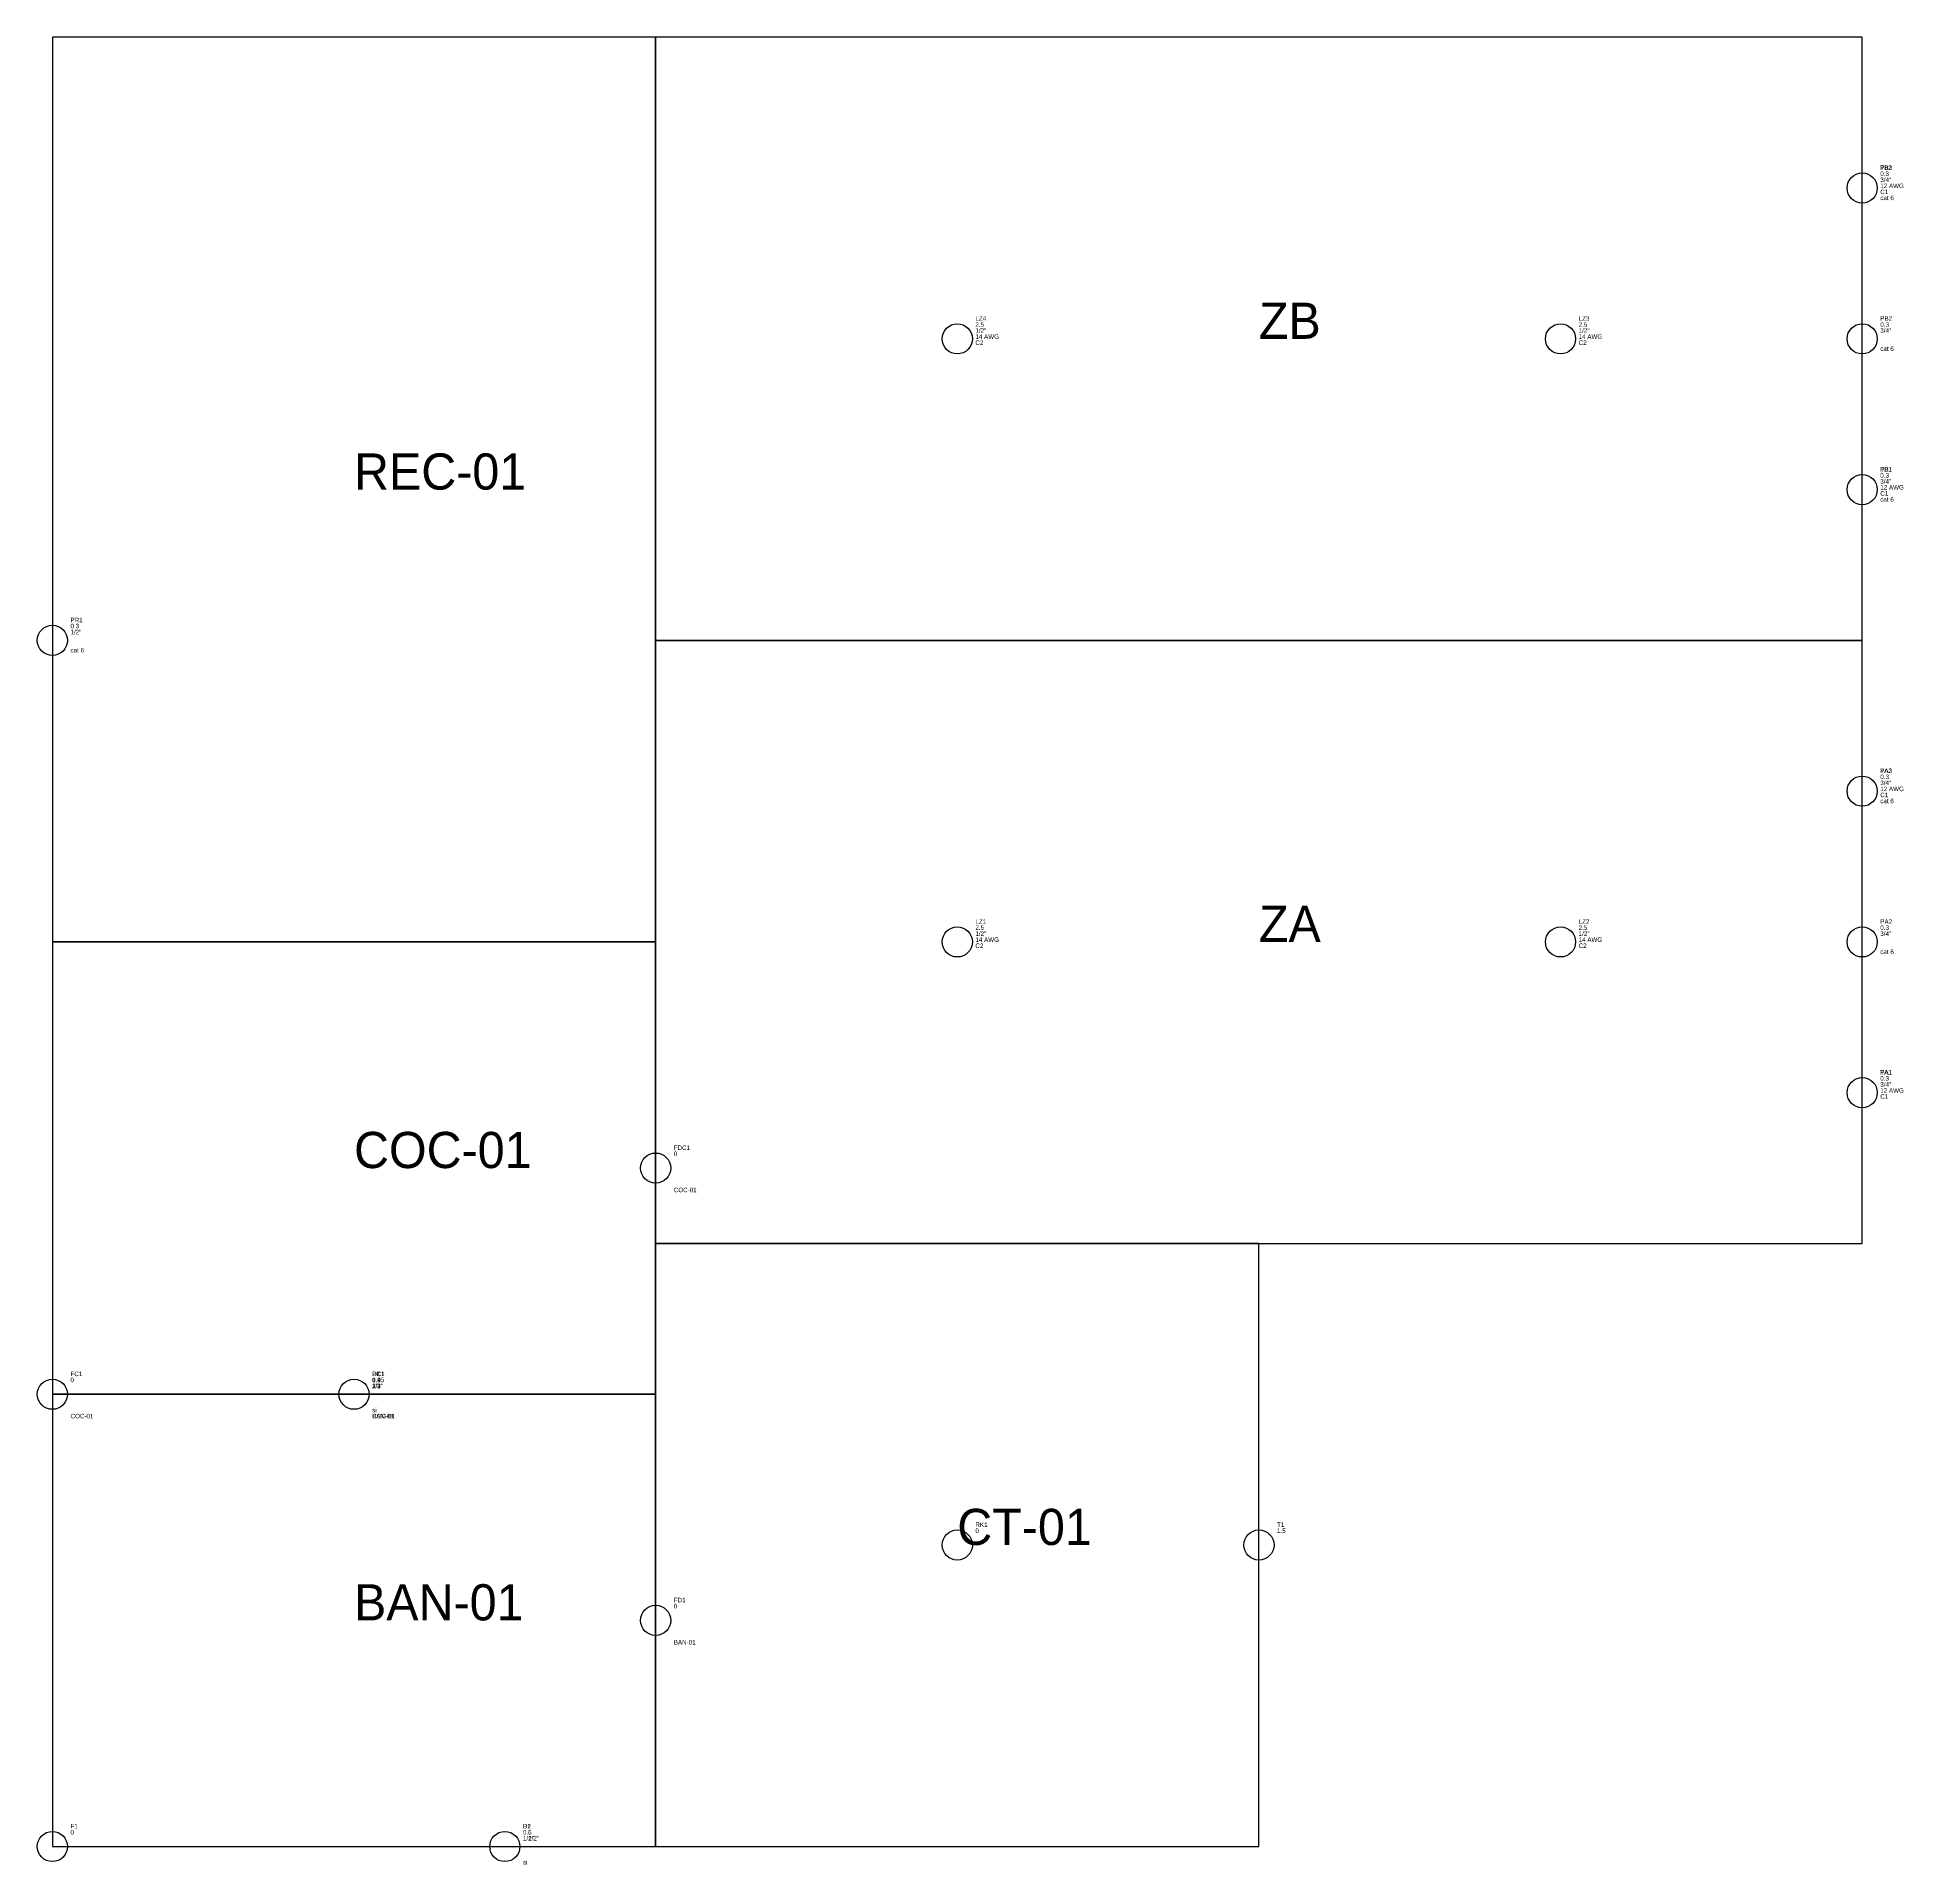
# Model space of a CAD drawing. Header units: metres. Extents: x -0.05 to 6.13, y -0.06 to 6.
import ezdxf

# ---------------------------------------------------------------- set-up
doc = ezdxf.new("R2010")
doc.units = ezdxf.units.M
for name, color, linetype in [('AMBIENTES', 7, 'Continuous'), ('FTE-AGUA', 7, 'Continuous'), ('FTE-DATOS', 7, 'Continuous'), ('FTE-DRENAJE', 7, 'Continuous'), ('FTE-ELEC', 7, 'Continuous'), ('PTO-AGUA', 7, 'Continuous'), ('PTO-DATOS', 7, 'Continuous'), ('PTO-DRENAJE', 7, 'Continuous'), ('PTO-LUZ', 7, 'Continuous'), ('PTO-TOMA', 7, 'Continuous')]:
    doc.layers.add(name, color=color, linetype=linetype)

# ---------------------------------------------------------------- blocks, each defined once
blk = doc.blocks.new('MONTANTE_AGUA')
blk.add_circle((0, 0), 0.05)
for tag, p in [('ID', (0.06, 0.06)), ('ALTURA', (0.06, 0.04)), ('CALIBRE', (0.06, 0)), ('DIAMETRO', (0.06, 0.02)), ('CIRCUITO', (0.06, -0.02)), ('CATEGORIA', (0.06, -0.04)), ('LLAVE', (0.06, -0.06)), ('AMBIENTE', (0.06, -0.08))]:
    blk.add_attdef(tag, p, '', height=0.015)
blk = doc.blocks.new('COLECTOR_DRENAJE')
blk.add_circle((0, 0), 0.05)
for tag, p in [('ID', (0.06, 0.06)), ('ALTURA', (0.06, 0.04)), ('CALIBRE', (0.06, 0)), ('DIAMETRO', (0.06, 0.02)), ('CIRCUITO', (0.06, -0.02)), ('CATEGORIA', (0.06, -0.04)), ('LLAVE', (0.06, -0.06)), ('AMBIENTE', (0.06, -0.08))]:
    blk.add_attdef(tag, p, '', height=0.015)
blk = doc.blocks.new('RACK')
blk.add_circle((0, 0), 0.05)
for tag, p in [('ID', (0.06, 0.06)), ('ALTURA', (0.06, 0.04)), ('CALIBRE', (0.06, 0)), ('DIAMETRO', (0.06, 0.02)), ('CIRCUITO', (0.06, -0.02)), ('CATEGORIA', (0.06, -0.04)), ('LLAVE', (0.06, -0.06)), ('AMBIENTE', (0.06, -0.08))]:
    blk.add_attdef(tag, p, '', height=0.015)
blk = doc.blocks.new('TABLERO')
blk.add_circle((0, 0), 0.05)
for tag, p in [('ID', (0.06, 0.06)), ('ALTURA', (0.06, 0.04)), ('CALIBRE', (0.06, 0)), ('DIAMETRO', (0.06, 0.02)), ('CIRCUITO', (0.06, -0.02)), ('CATEGORIA', (0.06, -0.04)), ('LLAVE', (0.06, -0.06)), ('AMBIENTE', (0.06, -0.08))]:
    blk.add_attdef(tag, p, '', height=0.015)
blk = doc.blocks.new('PUNTO')
blk.add_circle((0, 0), 0.05)
for tag, p in [('ID', (0.06, 0.06)), ('ALTURA', (0.06, 0.04)), ('CALIBRE', (0.06, 0)), ('DIAMETRO', (0.06, 0.02)), ('CIRCUITO', (0.06, -0.02)), ('CATEGORIA', (0.06, -0.04)), ('LLAVE', (0.06, -0.06)), ('AMBIENTE', (0.06, -0.08))]:
    blk.add_attdef(tag, p, '', height=0.015)

msp = doc.modelspace()

# ---------------------------------------------------------------- linework, layer by layer
at = {"layer": 'AMBIENTES'}
for points in [[(0, 3), (2, 3), (2, 6), (0, 6)], [(2, 4), (6, 4), (6, 6), (2, 6)], [(2, 2), (6, 2), (6, 4), (2, 4)], [(0, 1.5), (2, 1.5), (2, 3), (0, 3)], [(2, 0), (4, 0), (4, 2), (2, 2)], [(0, 0), (2, 0), (2, 1.5), (0, 1.5)]]:
    msp.add_lwpolyline(points, close=True, dxfattribs=at)

# ---------------------------------------------------------------- block references
at = {"layer": 'FTE-AGUA'}
ref = msp.add_blockref('MONTANTE_AGUA', (0, 1.5), dxfattribs=at)
ref.add_attrib('ID', 'FC1', (0.06, 1.56), dxfattribs={"height": 0.015})
ref.add_attrib('ALTURA', '0', (0.06, 1.54), dxfattribs={"height": 0.015})
ref.add_attrib('AMBIENTE', 'COC-01', (0.06, 1.42), dxfattribs={"height": 0.015})
ref = msp.add_blockref('MONTANTE_AGUA', (0, 0), dxfattribs=at)
ref.add_attrib('ID', 'F1', (0.06, 0.06), dxfattribs={"height": 0.015})
ref.add_attrib('ALTURA', '0', (0.06, 0.04), dxfattribs={"height": 0.015})
at = {"layer": 'FTE-DATOS'}
ref = msp.add_blockref('RACK', (3, 1), dxfattribs=at)
ref.add_attrib('ID', 'RK1', (3.06, 1.06), dxfattribs={"height": 0.015})
ref.add_attrib('ALTURA', '0', (3.06, 1.04), dxfattribs={"height": 0.015})
at = {"layer": 'FTE-DRENAJE'}
ref = msp.add_blockref('COLECTOR_DRENAJE', (2, 2.25), dxfattribs=at)
ref.add_attrib('ID', 'FDC1', (2.06, 2.31), dxfattribs={"height": 0.015})
ref.add_attrib('ALTURA', '0', (2.06, 2.29), dxfattribs={"height": 0.015})
ref.add_attrib('AMBIENTE', 'COC-01', (2.06, 2.17), dxfattribs={"height": 0.015})
ref = msp.add_blockref('COLECTOR_DRENAJE', (2, 0.75), dxfattribs=at)
ref.add_attrib('ID', 'FD1', (2.06, 0.81), dxfattribs={"height": 0.015})
ref.add_attrib('ALTURA', '0', (2.06, 0.79), dxfattribs={"height": 0.015})
ref.add_attrib('AMBIENTE', 'BAN-01', (2.06, 0.67), dxfattribs={"height": 0.015})
at = {"layer": 'FTE-ELEC'}
ref = msp.add_blockref('TABLERO', (4, 1), dxfattribs=at)
ref.add_attrib('ID', 'T1', (4.06, 1.06), dxfattribs={"height": 0.015})
ref.add_attrib('ALTURA', '1.5', (4.06, 1.04), dxfattribs={"height": 0.015})
at = {"layer": 'PTO-AGUA'}
ref = msp.add_blockref('PUNTO', (1, 1.5), dxfattribs=at)
ref.add_attrib('ID', 'P2', (1.06, 1.56), dxfattribs={"height": 0.015})
ref.add_attrib('ALTURA', '1.2', (1.06, 1.54), dxfattribs={"height": 0.015})
ref.add_attrib('DIAMETRO', '3/4"', (1.06, 1.52), dxfattribs={"height": 0.015})
ref.add_attrib('LLAVE', 'si', (1.06, 1.44), dxfattribs={"height": 0.015})
ref.add_attrib('AMBIENTE', 'BAN-01', (1.06, 1.42), dxfattribs={"height": 0.015})
ref = msp.add_blockref('PUNTO', (1, 1.5), dxfattribs=at)
ref.add_attrib('ID', 'PC1', (1.06, 1.56), dxfattribs={"height": 0.015})
ref.add_attrib('ALTURA', '0.9', (1.06, 1.54), dxfattribs={"height": 0.015})
ref.add_attrib('DIAMETRO', '1/2"', (1.06, 1.52), dxfattribs={"height": 0.015})
ref.add_attrib('LLAVE', 'si', (1.06, 1.44), dxfattribs={"height": 0.015})
ref.add_attrib('AMBIENTE', 'COC-01', (1.06, 1.42), dxfattribs={"height": 0.015})
ref = msp.add_blockref('PUNTO', (1.5, 0), dxfattribs=at)
ref.add_attrib('ID', 'P1', (1.56, 0.06), dxfattribs={"height": 0.015})
ref.add_attrib('ALTURA', '0.6', (1.56, 0.04), dxfattribs={"height": 0.015})
ref.add_attrib('DIAMETRO', '1/2"', (1.56, 0.02), dxfattribs={"height": 0.015})
ref.add_attrib('LLAVE', 'si', (1.56, -0.06), dxfattribs={"height": 0.015})
at = {"layer": 'PTO-DATOS'}
ref = msp.add_blockref('PUNTO', (6, 5.5), dxfattribs=at)
ref.add_attrib('ID', 'PB3', (6.06, 5.56), dxfattribs={"height": 0.015})
ref.add_attrib('ALTURA', '0.3', (6.06, 5.54), dxfattribs={"height": 0.015})
ref.add_attrib('DIAMETRO', '3/4"', (6.06, 5.52), dxfattribs={"height": 0.015})
ref.add_attrib('CATEGORIA', 'cat 6', (6.06, 5.46), dxfattribs={"height": 0.015})
ref = msp.add_blockref('PUNTO', (6, 5), dxfattribs=at)
ref.add_attrib('ID', 'PB2', (6.06, 5.06), dxfattribs={"height": 0.015})
ref.add_attrib('ALTURA', '0.3', (6.06, 5.04), dxfattribs={"height": 0.015})
ref.add_attrib('DIAMETRO', '3/4"', (6.06, 5.02), dxfattribs={"height": 0.015})
ref.add_attrib('CATEGORIA', 'cat 6', (6.06, 4.96), dxfattribs={"height": 0.015})
ref = msp.add_blockref('PUNTO', (6, 4.5), dxfattribs=at)
ref.add_attrib('ID', 'PB1', (6.06, 4.56), dxfattribs={"height": 0.015})
ref.add_attrib('ALTURA', '0.3', (6.06, 4.54), dxfattribs={"height": 0.015})
ref.add_attrib('DIAMETRO', '3/4"', (6.06, 4.52), dxfattribs={"height": 0.015})
ref.add_attrib('CATEGORIA', 'cat 6', (6.06, 4.46), dxfattribs={"height": 0.015})
ref = msp.add_blockref('PUNTO', (0, 4), dxfattribs=at)
ref.add_attrib('ID', 'PR1', (0.06, 4.06), dxfattribs={"height": 0.015})
ref.add_attrib('ALTURA', '0.3', (0.06, 4.04), dxfattribs={"height": 0.015})
ref.add_attrib('DIAMETRO', '1/2"', (0.06, 4.02), dxfattribs={"height": 0.015})
ref.add_attrib('CATEGORIA', 'cat 6', (0.06, 3.96), dxfattribs={"height": 0.015})
ref = msp.add_blockref('PUNTO', (6, 3.5), dxfattribs=at)
ref.add_attrib('ID', 'PA3', (6.06, 3.56), dxfattribs={"height": 0.015})
ref.add_attrib('ALTURA', '0.3', (6.06, 3.54), dxfattribs={"height": 0.015})
ref.add_attrib('DIAMETRO', '3/4"', (6.06, 3.52), dxfattribs={"height": 0.015})
ref.add_attrib('CATEGORIA', 'cat 6', (6.06, 3.46), dxfattribs={"height": 0.015})
ref = msp.add_blockref('PUNTO', (6, 3), dxfattribs=at)
ref.add_attrib('ID', 'PA2', (6.06, 3.06), dxfattribs={"height": 0.015})
ref.add_attrib('ALTURA', '0.3', (6.06, 3.04), dxfattribs={"height": 0.015})
ref.add_attrib('DIAMETRO', '3/4"', (6.06, 3.02), dxfattribs={"height": 0.015})
ref.add_attrib('CATEGORIA', 'cat 6', (6.06, 2.96), dxfattribs={"height": 0.015})
ref = msp.add_blockref('PUNTO', (6, 2.5), dxfattribs=at)
ref.add_attrib('ID', 'PA1', (6.06, 2.56), dxfattribs={"height": 0.015})
ref.add_attrib('ALTURA', '0.3', (6.06, 2.54), dxfattribs={"height": 0.015})
ref.add_attrib('DIAMETRO', '3/4"', (6.06, 2.52), dxfattribs={"height": 0.015})
at = {"layer": 'PTO-DRENAJE'}
ref = msp.add_blockref('PUNTO', (1, 1.5), dxfattribs=at)
ref.add_attrib('ID', 'DC1', (1.06, 1.56), dxfattribs={"height": 0.015})
ref.add_attrib('ALTURA', '0.45', (1.06, 1.54), dxfattribs={"height": 0.015})
ref.add_attrib('DIAMETRO', '2"', (1.06, 1.52), dxfattribs={"height": 0.015})
ref.add_attrib('AMBIENTE', 'COC-01', (1.06, 1.42), dxfattribs={"height": 0.015})
ref = msp.add_blockref('PUNTO', (1, 1.5), dxfattribs=at)
ref.add_attrib('ID', 'D1', (1.06, 1.56), dxfattribs={"height": 0.015})
ref.add_attrib('ALTURA', '0', (1.06, 1.54), dxfattribs={"height": 0.015})
ref.add_attrib('DIAMETRO', '2"', (1.06, 1.52), dxfattribs={"height": 0.015})
ref.add_attrib('AMBIENTE', 'BAN-01', (1.06, 1.42), dxfattribs={"height": 0.015})
ref = msp.add_blockref('PUNTO', (1.5, 0), dxfattribs=at)
ref.add_attrib('ID', 'D2', (1.56, 0.06), dxfattribs={"height": 0.015})
ref.add_attrib('ALTURA', '0.5', (1.56, 0.04), dxfattribs={"height": 0.015})
ref.add_attrib('DIAMETRO', '1 1/2"', (1.56, 0.02), dxfattribs={"height": 0.015})
at = {"layer": 'PTO-LUZ'}
ref = msp.add_blockref('PUNTO', (3, 5), dxfattribs=at)
ref.add_attrib('ID', 'LZ4', (3.06, 5.06), dxfattribs={"height": 0.015})
ref.add_attrib('ALTURA', '2.5', (3.06, 5.04), dxfattribs={"height": 0.015})
ref.add_attrib('DIAMETRO', '1/2"', (3.06, 5.02), dxfattribs={"height": 0.015})
ref.add_attrib('CALIBRE', '14 AWG', (3.06, 5), dxfattribs={"height": 0.015})
ref.add_attrib('CIRCUITO', 'C2', (3.06, 4.98), dxfattribs={"height": 0.015})
ref = msp.add_blockref('PUNTO', (5, 5), dxfattribs=at)
ref.add_attrib('ID', 'LZ3', (5.06, 5.06), dxfattribs={"height": 0.015})
ref.add_attrib('ALTURA', '2.5', (5.06, 5.04), dxfattribs={"height": 0.015})
ref.add_attrib('DIAMETRO', '1/2"', (5.06, 5.02), dxfattribs={"height": 0.015})
ref.add_attrib('CALIBRE', '14 AWG', (5.06, 5), dxfattribs={"height": 0.015})
ref.add_attrib('CIRCUITO', 'C2', (5.06, 4.98), dxfattribs={"height": 0.015})
ref = msp.add_blockref('PUNTO', (3, 3), dxfattribs=at)
ref.add_attrib('ID', 'LZ1', (3.06, 3.06), dxfattribs={"height": 0.015})
ref.add_attrib('ALTURA', '2.5', (3.06, 3.04), dxfattribs={"height": 0.015})
ref.add_attrib('DIAMETRO', '1/2"', (3.06, 3.02), dxfattribs={"height": 0.015})
ref.add_attrib('CALIBRE', '14 AWG', (3.06, 3), dxfattribs={"height": 0.015})
ref.add_attrib('CIRCUITO', 'C2', (3.06, 2.98), dxfattribs={"height": 0.015})
ref = msp.add_blockref('PUNTO', (5, 3), dxfattribs=at)
ref.add_attrib('ID', 'LZ2', (5.06, 3.06), dxfattribs={"height": 0.015})
ref.add_attrib('ALTURA', '2.5', (5.06, 3.04), dxfattribs={"height": 0.015})
ref.add_attrib('DIAMETRO', '1/2"', (5.06, 3.02), dxfattribs={"height": 0.015})
ref.add_attrib('CALIBRE', '14 AWG', (5.06, 3), dxfattribs={"height": 0.015})
ref.add_attrib('CIRCUITO', 'C2', (5.06, 2.98), dxfattribs={"height": 0.015})
at = {"layer": 'PTO-TOMA'}
ref = msp.add_blockref('PUNTO', (6, 5.5), dxfattribs=at)
ref.add_attrib('ID', 'TB2', (6.06, 5.56), dxfattribs={"height": 0.015})
ref.add_attrib('ALTURA', '0.3', (6.06, 5.54), dxfattribs={"height": 0.015})
ref.add_attrib('DIAMETRO', '3/4"', (6.06, 5.52), dxfattribs={"height": 0.015})
ref.add_attrib('CALIBRE', '12 AWG', (6.06, 5.5), dxfattribs={"height": 0.015})
ref.add_attrib('CIRCUITO', 'C1', (6.06, 5.48), dxfattribs={"height": 0.015})
ref = msp.add_blockref('PUNTO', (6, 4.5), dxfattribs=at)
ref.add_attrib('ID', 'TB1', (6.06, 4.56), dxfattribs={"height": 0.015})
ref.add_attrib('ALTURA', '0.3', (6.06, 4.54), dxfattribs={"height": 0.015})
ref.add_attrib('DIAMETRO', '3/4"', (6.06, 4.52), dxfattribs={"height": 0.015})
ref.add_attrib('CALIBRE', '12 AWG', (6.06, 4.5), dxfattribs={"height": 0.015})
ref.add_attrib('CIRCUITO', 'C1', (6.06, 4.48), dxfattribs={"height": 0.015})
ref = msp.add_blockref('PUNTO', (6, 3.5), dxfattribs=at)
ref.add_attrib('ID', 'TA2', (6.06, 3.56), dxfattribs={"height": 0.015})
ref.add_attrib('ALTURA', '0.3', (6.06, 3.54), dxfattribs={"height": 0.015})
ref.add_attrib('DIAMETRO', '3/4"', (6.06, 3.52), dxfattribs={"height": 0.015})
ref.add_attrib('CALIBRE', '12 AWG', (6.06, 3.5), dxfattribs={"height": 0.015})
ref.add_attrib('CIRCUITO', 'C1', (6.06, 3.48), dxfattribs={"height": 0.015})
ref = msp.add_blockref('PUNTO', (6, 2.5), dxfattribs=at)
ref.add_attrib('ID', 'TA1', (6.06, 2.56), dxfattribs={"height": 0.015})
ref.add_attrib('ALTURA', '0.3', (6.06, 2.54), dxfattribs={"height": 0.015})
ref.add_attrib('DIAMETRO', '3/4"', (6.06, 2.52), dxfattribs={"height": 0.015})
ref.add_attrib('CALIBRE', '12 AWG', (6.06, 2.5), dxfattribs={"height": 0.015})
ref.add_attrib('CIRCUITO', 'C1', (6.06, 2.48), dxfattribs={"height": 0.015})

# ---------------------------------------------------------------- texts
at = {"layer": 'AMBIENTES'}
for s, p in [('ZB', (4, 5)), ('REC-01', (1, 4.5)), ('ZA', (4, 3)), ('COC-01', (1, 2.25)), ('CT-01', (3, 1)), ('BAN-01', (1, 0.75))]:
    msp.add_text(s, height=0.12, dxfattribs=at).set_placement(p)

doc.saveas('drawing.dxf')
